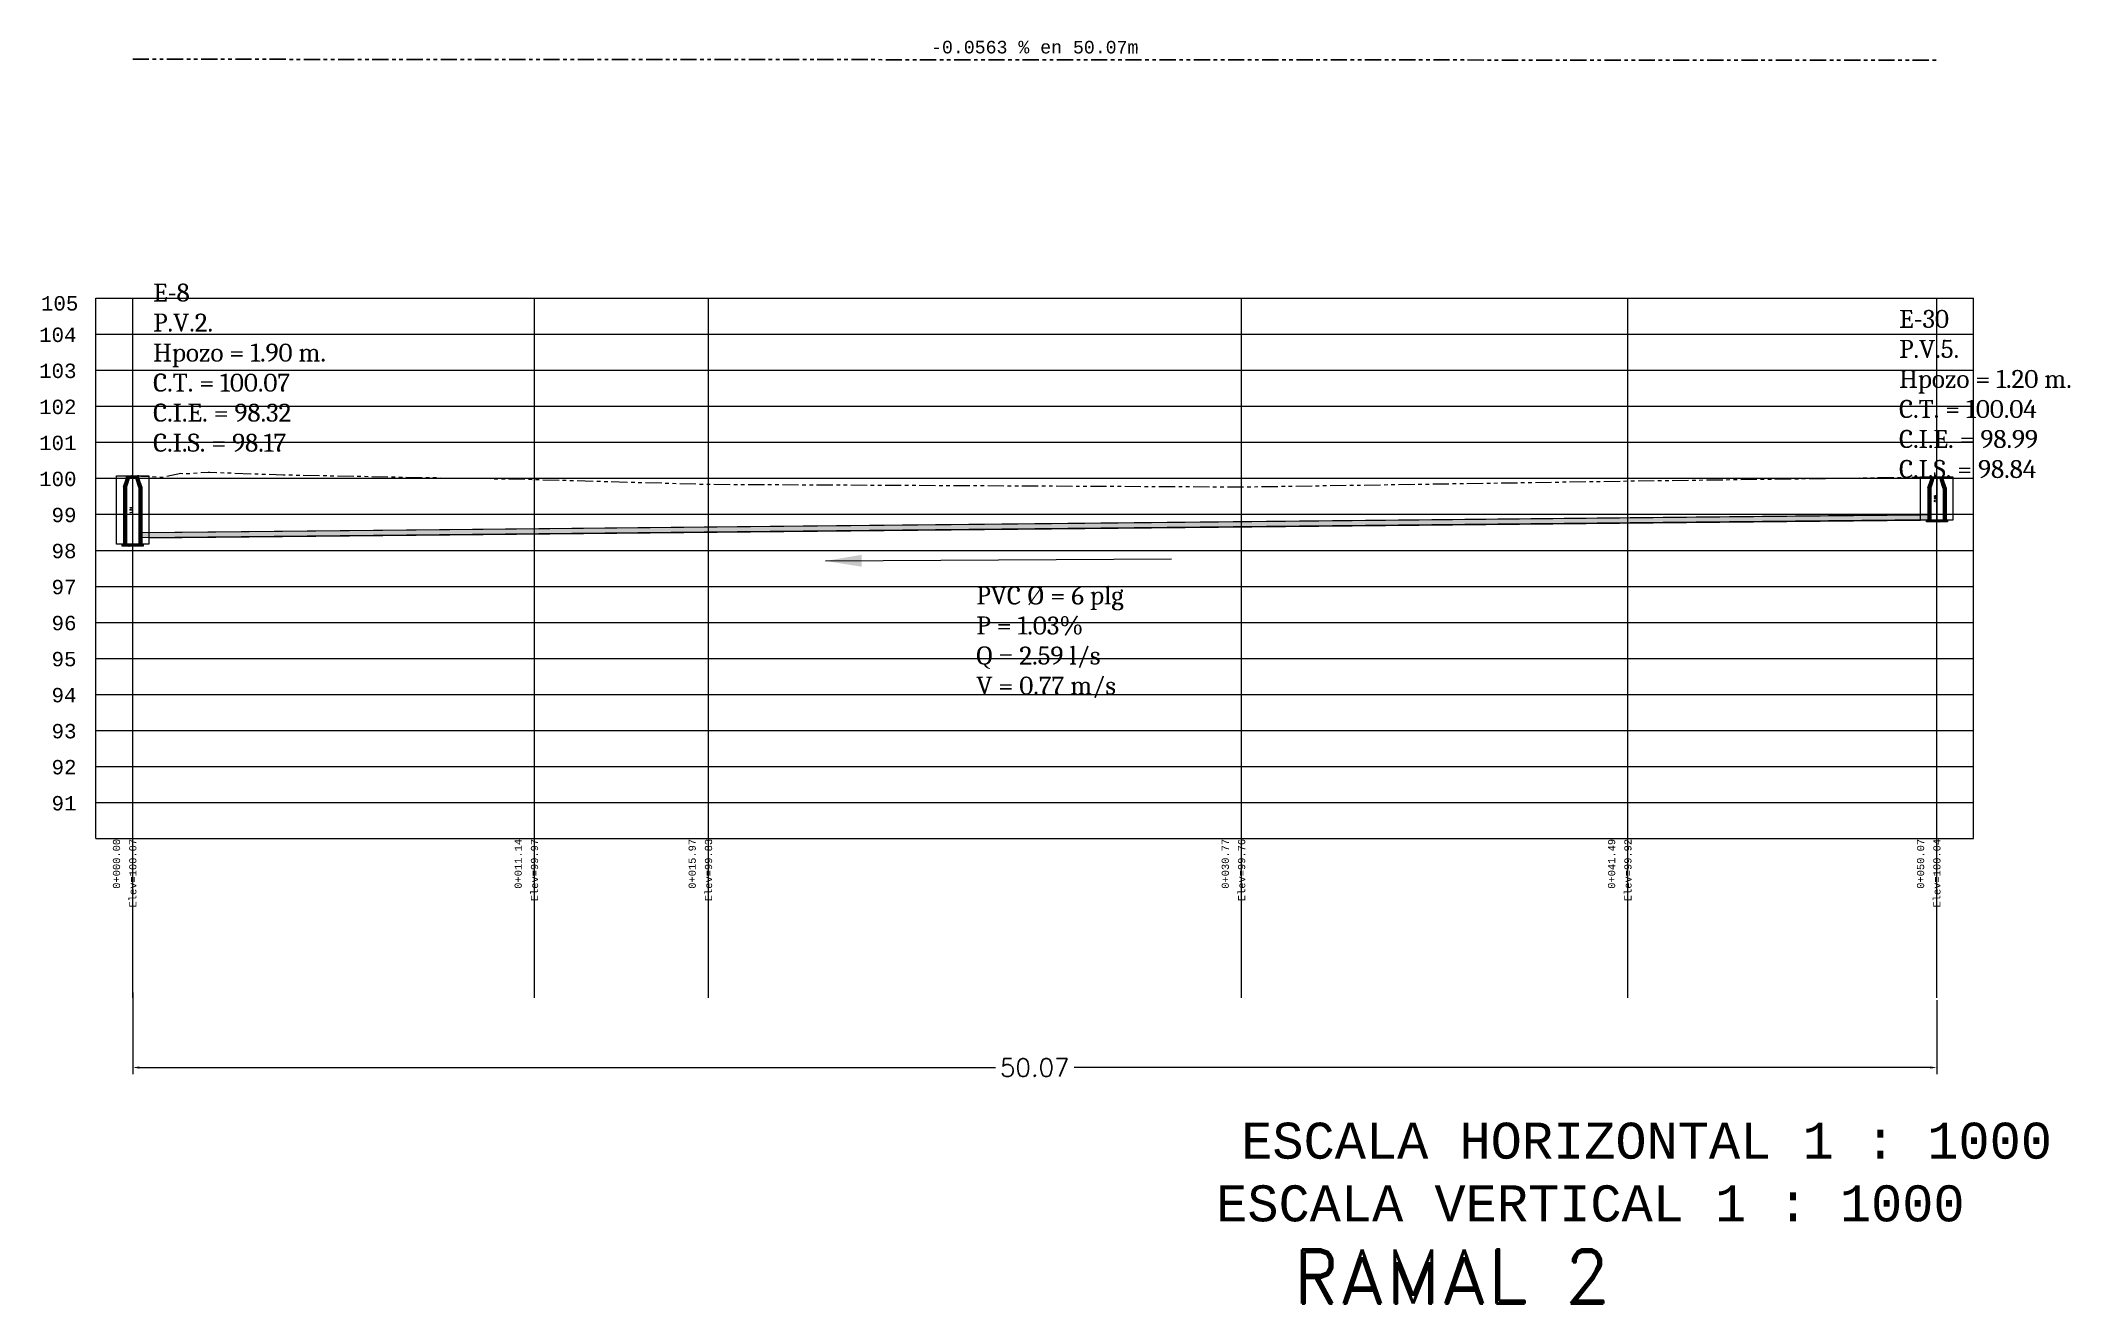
# Model space of a CAD drawing. Header units: metres. Extents: x 0 to 1752, y 632 to 1210.
# Drawn here: x 1029.9 to 1086.3, y 683.1 to 718.2 of the extents above; entities that cross this region are included whole.
import ezdxf
from ezdxf.enums import TextEntityAlignment as Align

# ---------------------------------------------------------------- set-up
doc = ezdxf.new("R2010")
doc.units = ezdxf.units.M
doc.header["$PDMODE"] = 32
doc.header["$PDSIZE"] = 0.2
doc.linetypes.add('SECCION1', pattern=[0.895, 0.45, -0.095, 0.08, -0.095, 0.08, -0.095])
for name, color, linetype in [('3-PLANTA GENERAL', 2, 'Continuous'), ('CVL_PERF', 2, 'SECCION1'), ('CVL_PERF_CUAD', 1, 'Continuous'), ('CVL_PERF_RET', 8, 'Continuous'), ('CVL_PERF_TX', 2, 'Continuous')]:
    doc.layers.add(name, color=color, linetype=linetype)
doc.styles.add('HUECA1', font='hueca1.shx')
doc.styles.add('MONOTXT4', font='monotxt4.shx')
doc.styles.get("Standard").update_dxf_attribs({"font": 'simplex.shx'})
doc.dimstyles.new('cotas', dxfattribs={"dimtxt": 0.2, "dimasz": 0.1, "dimexe": 0.1, "dimexo": 0.05, "dimgap": 0.05, "dimtad": 1, "dimlfac": 0.25, "dimzin": 1, "dimdsep": 46, "dimtxsty": 'Standard', "dimcen": 1, "dimclrd": 1, "dimclre": 1, "dimclrt": 3, "dimaunit": 1, "dimadec": 3, "dimazin": 0, "dimtfac": 1, "dimtmove": 0, "dimatfit": 3, "dimfxl": 1.25, "dimarcsym": 0})
doc.dimstyles.get("Standard").update_dxf_attribs({"dimtxt": 0.18, "dimasz": 0.18, "dimexe": 0.18, "dimexo": 0.0625, "dimgap": 0.09, "dimtad": 0, "dimtih": 1, "dimtoh": 1, "dimdec": 4, "dimzin": 0, "dimdsep": 46, "dimtxsty": 'Standard', "dimcen": 0.09, "dimadec": 0, "dimazin": 0, "dimtfac": 1, "dimtdec": 4, "dimtofl": 0, "dimtmove": 0, "dimatfit": 3, "dimfxl": 1, "dimtolj": 1, "dimtzin": 0, "dimarcsym": 0})

msp = doc.modelspace()

# ---------------------------------------------------------------- texts
at = {"layer": '3-PLANTA GENERAL', "char_height": 0.5, "width": 28.3021277, "attachment_point": 7}
for s, insert in [('{\\fCambria|b0|i0|c0|p18;\\C7;E-8  \\PP.V.2. \\PHpozo = 1.90 m.\\PC.T. = 100.07  \\PC.I.E. = 98.32 \\PC.I.S. = 98.17}', (1033.06739, 706.75983)), ('{\\fCambria|b0|i0|c0|p18;\\C7;E-30  \\PP.V.5. \\PHpozo = 1.20 m.\\PC.T. = 100.04  \\PC.I.E. = 98.99 \\PC.I.S. = 98.84}', (1081.52504, 706.02909))]:
    msp.add_mtext(s, dxfattribs=dict(at, insert=insert))
at = {"layer": '3-PLANTA GENERAL', "ltscale": 0.5, "insert": (1055.91501, 699.92766), "char_height": 0.5, "width": 28.3021277, "attachment_point": 7}
msp.add_mtext('{\\fCambria|b0|i0|c0|p18;\\C7;PVC Ø = 6 plg \\PP = 1.03% \\PQ = 2.59 l/s  \\PV = 0.77 m/s}', dxfattribs=at)
at = {"layer": 'CVL_PERF_TX', "color": 2, "lineweight": 30, "style": 'MONOTXT4'}
msp.add_text('-0.0563 % en 50.07m', height=0.35, rotation=359.967728, dxfattribs=at).set_placement((1057.53682, 717.99499), align=Align.MIDDLE)
for s, p in [('105', (1030.99325, 710.88527)), ('104', (1030.94188, 710.01096)), ('103', (1030.94188, 709.01096)), ('102', (1030.94188, 708.01096)), ('101', (1030.94188, 707.01096)), ('100', (1030.94188, 706.01096)), ('99', (1030.94188, 705.01096)), ('98', (1030.94188, 704.01096)), ('97', (1030.94188, 703.01096)), ('96', (1030.94188, 702.01096)), ('95', (1030.94188, 701.01096)), ('94', (1030.94188, 700.01096)), ('93', (1030.94188, 699.01096)), ('92', (1030.94188, 698.01096)), ('91', (1030.94188, 697.01096))]:
    msp.add_text(s, height=0.4, dxfattribs=at).set_placement(p, align=Align.MIDDLE_RIGHT)
for s, p in [('0+000.00', (1032.05136, 696.02101)), ('Elev=100.07', (1032.50421, 696.02101)), ('0+011.14', (1043.19957, 696.02101)), ('Elev=99.97', (1043.65241, 696.02101)), ('0+015.97', (1048.0293, 696.02101)), ('Elev=99.83', (1048.48215, 696.02101)), ('0+030.77', (1062.8254, 696.02101)), ('Elev=99.76', (1063.27824, 696.02101)), ('0+041.49', (1073.54699, 696.02101)), ('Elev=99.92', (1073.99984, 696.02101)), ('0+050.07', (1082.12224, 696.02101)), ('Elev=100.04', (1082.57509, 696.02101))]:
    msp.add_text(s, height=0.2, rotation=90, dxfattribs=at).set_placement(p, align=Align.MIDDLE_RIGHT)
for s, p in [('ESCALA HORIZONTAL 1 : 1000', (1085.76991, 688.14495)), ('ESCALA VERTICAL 1 : 1000', (1083.34433, 686.40533))]:
    msp.add_text(s, height=1, dxfattribs=at).set_placement(p, align=Align.TOP_RIGHT)
at = {"layer": 'CVL_PERF_TX', "color": 1, "lineweight": 30, "style": 'HUECA1'}
msp.add_text('RAMAL 2', height=1.5, dxfattribs=at).set_placement((1073.5049, 684.62836), align=Align.TOP_RIGHT)

# ---------------------------------------------------------------- blocks, each defined once
blk = doc.blocks.new('*D144')
at = {"layer": 'CVL_PERF', "color": 0, "linetype": 'ByBlock', "lineweight": -2, "transparency": 16777216}
for p, q in [((1032.501, 691.753), (1032.501, 689.495)), ((1082.572, 691.547), (1082.572, 689.495)), ((1032.681, 689.675), (1056.447, 689.675)), ((1082.392, 689.675), (1058.627, 689.675))]:
    blk.add_line(p, q, dxfattribs=at)
at = {"layer": 'CVL_PERF', "color": 0, "linetype": 'ByBlock', "lineweight": 25, "transparency": 16777216}
for points in [[(1032.681, 689.705), (1032.681, 689.645), (1032.501, 689.675)], [(1082.392, 689.705), (1082.392, 689.645), (1082.572, 689.675)]]:
    blk.add_solid(points, dxfattribs=at)
at = {"layer": 'Defpoints', "color": 0, "linetype": 'ByBlock', "lineweight": 25, "transparency": 16777216}
for p in [(1032.501, 691.816), (1082.572, 691.61), (1082.572, 689.675)]:
    blk.add_point(p, dxfattribs=at)
at = {"layer": 'CVL_PERF', "color": 0, "linetype": 'ByBlock', "lineweight": 30, "transparency": 16777216, "insert": (1057.537, 689.675), "char_height": 0.5, "attachment_point": 5}
blk.add_mtext('\\A1;50.07', dxfattribs=at)
blk = doc.blocks.new('*D202')
at = {"color": 1, "lineweight": -2, "transparency": 16777216}
for p, q in [((0.88, 4.78), (0.83, 4.78)), ((0.93, -1.17), (0.93, 4.68)), ((0.88, -1.27), (0.83, -1.27))]:
    blk.add_line(p, q, dxfattribs=at)
at = {"color": 1, "lineweight": 25, "transparency": 16777216}
for points in [[(0.91, 4.68), (0.94, 4.68), (0.93, 4.78)], [(0.91, -1.17), (0.94, -1.17), (0.93, -1.27)]]:
    blk.add_solid(points, dxfattribs=at)
at = {"layer": 'Defpoints', "color": 0, "lineweight": 25, "transparency": 16777216}
for p in [(0.93, 4.78), (0.93, 4.78), (0.93, -1.27)]:
    blk.add_point(p, dxfattribs=at)
at = {"color": 3, "transparency": 16777216, "insert": (0.78, 1.75), "char_height": 0.2, "attachment_point": 5, "rotation": 90}
blk.add_mtext('1.51', dxfattribs=at)
blk = doc.blocks.new('*D209')
at = {"color": 1, "lineweight": -2, "transparency": 16777216}
for p, q in [((0.88, 2.71), (0.83, 2.71)), ((0.93, -1.02), (0.93, 2.61)), ((0.88, -1.12), (0.83, -1.12))]:
    blk.add_line(p, q, dxfattribs=at)
at = {"color": 1, "lineweight": 25, "transparency": 16777216}
for points in [[(0.91, 2.61), (0.94, 2.61), (0.93, 2.71)], [(0.91, -1.02), (0.94, -1.02), (0.93, -1.12)]]:
    blk.add_solid(points, dxfattribs=at)
at = {"layer": 'Defpoints', "color": 0, "lineweight": 25, "transparency": 16777216}
for p in [(0.93, 2.71), (0.93, 2.71), (0.93, -1.12)]:
    blk.add_point(p, dxfattribs=at)
at = {"color": 3, "transparency": 16777216, "insert": (0.78, 0.79), "char_height": 0.2, "attachment_point": 5, "rotation": 90}
blk.add_mtext('0.96', dxfattribs=at)
blk = doc.blocks.new('*U256')
h = blk.add_hatch()
h.set_pattern_fill('ANSI35', color=252, scale=0.001, angle=135)
h.set_pattern_definition([(180, (48.183106, -0.05), (-4e-19, -0.00635), []), (180, (48.179931, -0.046825), (-4e-19, -0.00635), [0.0079375, -0.0015875, 0, -0.0015875])])
h.paths.add_polyline_path([(49.376, 0), (49.376, 0.15), (-0.193, 0.15), (-0.193, 0)])
at = {"color": 3}
blk.add_lwpolyline([(-0.193, 0.15), (49.376, 0.15), (49.376, 0), (-0.193, 0)], close=True, dxfattribs=at)
blk = doc.blocks.new('*U201')
h = blk.add_hatch()
h.set_pattern_fill('ANSI31', color=6, scale=0.01)
h.set_pattern_definition([(45, (-4e-15, 0.102468), (-0.02245064, 0.02245064), [])])
h.paths.add_polyline_path([(1.468, -1.273), (1.738, -1.273), (1.738, 3.798), (1.479, 4.579), (1.236, 4.579), (1.236, 4.478), (1.468, 3.759)])
h.paths.add_polyline_path([(0.388, 3.759), (0.62, 4.478), (0.62, 4.579), (0.377, 4.579), (0.118, 3.798), (0.118, -1.273), (0.388, -1.273)])
h.paths.add_polyline_path([(0.377, 4.579), (0.647, 4.579), (0.647, 4.66), (0.533, 4.66), (0.503, 4.78), (0.377, 4.78)])
h.paths.add_polyline_path([(0.543, 4.66), (1.313, 4.66), (1.343, 4.78), (0.513, 4.78)])
h.paths.add_polyline_path([(1.213, 4.579), (1.479, 4.579), (1.479, 4.78), (1.353, 4.78), (1.323, 4.66), (1.213, 4.66)])
h.paths.add_polyline_path([(1.856, -1.273), (0, -1.273), (0, -1.423), (1.856, -1.423)])
at = {"color": 3}
for p, q in [((0.118, 3.798), (0.118, -1.273)), ((0.388, 3.759), (0.388, -1.273)), ((1.468, 3.759), (1.468, -1.273)), ((1.738, 3.798), (1.738, -1.273))]:
    blk.add_line(p, q, dxfattribs=at)
for points in [[(0.118, 3.798), (0.377, 4.579)], [(0.388, 3.759), (0.62, 4.478), (0.62, 4.579)], [(1.468, 3.759), (1.236, 4.478), (1.236, 4.579)], [(1.738, 3.798), (1.479, 4.579)]]:
    blk.add_lwpolyline(points, dxfattribs=at)
for points in [[(0.503, 4.78), (0.533, 4.66), (0.647, 4.66), (0.647, 4.579), (0.377, 4.579), (0.377, 4.78)], [(0.543, 4.66), (0.513, 4.78), (1.343, 4.78), (1.313, 4.66)], [(1.213, 4.579), (1.479, 4.579), (1.479, 4.78), (1.353, 4.78), (1.323, 4.66), (1.213, 4.66)], [(0, -1.423), (0, -1.273), (1.856, -1.273), (1.856, -1.423)]]:
    blk.add_lwpolyline(points, close=True, dxfattribs=at)
dim = blk.add_linear_dim(base=(0.928, 4.78), p1=(0.928, -1.273), p2=(0.928, 4.78), angle=90, dimstyle='cotas')
dim.commit()
dim.dimension.update_dxf_attribs({"geometry": '*D202', "text_midpoint": (0.778, 1.754)})
blk = doc.blocks.new('*U208')
h = blk.add_hatch()
h.set_pattern_fill('ANSI31', color=6, scale=0.01)
h.set_pattern_definition([(45, (-4e-15, -1.82023), (-0.02245064, 0.02245064), [])])
h.paths.add_polyline_path([(1.468, -1.123), (1.738, -1.123), (1.738, 1.725), (1.479, 2.507), (1.236, 2.507), (1.236, 2.405), (1.468, 1.686)])
h.paths.add_polyline_path([(0.388, 1.686), (0.62, 2.405), (0.62, 2.507), (0.377, 2.507), (0.118, 1.725), (0.118, -1.123), (0.388, -1.123)])
h.paths.add_polyline_path([(0.377, 2.507), (0.647, 2.507), (0.647, 2.588), (0.533, 2.588), (0.503, 2.708), (0.377, 2.708)])
h.paths.add_polyline_path([(0.543, 2.588), (1.313, 2.588), (1.343, 2.708), (0.513, 2.708)])
h.paths.add_polyline_path([(1.213, 2.507), (1.479, 2.507), (1.479, 2.708), (1.353, 2.708), (1.323, 2.588), (1.213, 2.588)])
h.paths.add_polyline_path([(0, -1.273), (1.856, -1.273), (1.856, -1.123), (0, -1.123)])
at = {"color": 3}
for p, q in [((0.118, 1.725), (0.118, -1.123)), ((0.388, 1.686), (0.388, -1.123)), ((1.468, 1.686), (1.468, -1.123)), ((1.738, 1.725), (1.738, -1.123))]:
    blk.add_line(p, q, dxfattribs=at)
for points in [[(0.118, 1.725), (0.377, 2.507)], [(0.388, 1.686), (0.62, 2.405), (0.62, 2.507)], [(1.468, 1.686), (1.236, 2.405), (1.236, 2.507)], [(1.738, 1.725), (1.479, 2.507)]]:
    blk.add_lwpolyline(points, dxfattribs=at)
for points in [[(0.503, 2.708), (0.533, 2.588), (0.647, 2.588), (0.647, 2.507), (0.377, 2.507), (0.377, 2.708)], [(0.543, 2.588), (0.513, 2.708), (1.343, 2.708), (1.313, 2.588)], [(1.213, 2.507), (1.479, 2.507), (1.479, 2.708), (1.353, 2.708), (1.323, 2.588), (1.213, 2.588)], [(0, -1.273), (0, -1.123), (1.856, -1.123), (1.856, -1.273)]]:
    blk.add_lwpolyline(points, close=True, dxfattribs=at)
dim = blk.add_linear_dim(base=(0.928, 2.708), p1=(0.928, -1.123), p2=(0.928, 2.708), angle=90, dimstyle='cotas')
dim.commit()
dim.dimension.update_dxf_attribs({"geometry": '*D209', "text_midpoint": (0.778, 0.792)})

# ---------------------------------------------------------------- dimensions: what is measured, and where the dimension line sits
at = {"layer": 'CVL_PERF', "linetype": 'ByBlock', "lineweight": 30}
dim = msp.add_linear_dim(base=(1082.57206, 689.67472), p1=(1032.50118, 691.81598), p2=(1082.57206, 691.60983), dimstyle='Standard', override={"dimtxt": 0.5, "dimdec": 2}, dxfattribs=at)
dim.commit()
dim.dimension.update_dxf_attribs({"geometry": '*D144', "text_midpoint": (1057.53662, 689.67472)})

# ---------------------------------------------------------------- linework, layer by layer
at = {"lineweight": 25, "flags": 128}
for points in [[(1032.94968, 704.52637), (1082.12056, 705.01808)], [(1032.95118, 704.37638), (1082.12206, 704.86809)]]:
    msp.add_lwpolyline(points, dxfattribs=at)
at = {"layer": 'CVL_PERF', "color": 2, "linetype": 'SECCION1', "lineweight": 30, "flags": 128}
msp.add_lwpolyline([(1032.50118, 717.65909), (1082.57206, 717.63088)], dxfattribs=at)
at = {"layer": 'CVL_PERF', "linetype": 'ByBlock', "lineweight": 25}
for points in [[(1032.05118, 706.09629), (1032.95118, 706.09629), (1032.95118, 704.19629), (1032.05118, 704.19629)], [(1082.12206, 706.06809), (1083.02206, 706.06809), (1083.02206, 704.86809), (1082.12206, 704.86809)]]:
    msp.add_lwpolyline(points, close=True, dxfattribs=at)
at = {"layer": 'CVL_PERF', "color": 2, "linetype": 'SECCION1', "lineweight": 25, "flags": 128}
msp.add_lwpolyline([(1032.50118, 706.09629), (1033.05933, 706.07748), (1033.35323, 706.06307), (1033.83259, 706.16806), (1034.01125, 706.15776), (1034.59679, 706.20064), (1034.64451, 706.19757), (1036.67494, 706.12513), (1043.64938, 705.99709), (1048.47912, 705.86209), (1063.27521, 705.79009), (1073.99681, 705.95409), (1082.57206, 706.06809)], dxfattribs=at)
at = {"layer": 'CVL_PERF_CUAD', "color": 8, "linetype": 'Continuous', "lineweight": 25}
for p, q in [((1031.48098, 711.02909), (1031.47492, 711.02909)), ((1031.48098, 710.02909), (1031.47896, 710.02909)), ((1031.48098, 709.02909), (1031.47896, 709.02909)), ((1031.48098, 708.02909), (1031.47896, 708.02909)), ((1031.48098, 707.02909), (1031.47896, 707.02909)), ((1031.48098, 706.02909), (1031.47492, 706.02909)), ((1031.48098, 705.02909), (1031.47896, 705.02909)), ((1031.48098, 704.02909), (1031.47896, 704.02909)), ((1031.48098, 703.02909), (1031.47896, 703.02909)), ((1031.48098, 702.02909), (1031.47896, 702.02909)), ((1031.48098, 701.02909), (1031.47492, 701.02909)), ((1031.48098, 700.02909), (1031.47896, 700.02909)), ((1031.48098, 699.02909), (1031.47896, 699.02909)), ((1031.48098, 698.02909), (1031.47896, 698.02909)), ((1031.48098, 697.02909), (1031.47896, 697.02909))]:
    msp.add_line(p, q, dxfattribs=at)
at = {"layer": 'CVL_PERF_CUAD', "color": 1, "linetype": 'Continuous', "lineweight": 25}
for p, q in [((1031.48098, 696.02909), (1031.48098, 711.02909)), ((1031.48098, 711.02909), (1083.59226, 711.02909)), ((1083.59226, 696.02909), (1083.59226, 711.02909)), ((1031.48098, 696.02909), (1083.59226, 696.02909))]:
    msp.add_line(p, q, dxfattribs=at)
at = {"layer": 'CVL_PERF_RET', "color": 8, "linetype": 'Continuous', "lineweight": 25}
for p, q in [((1032.50118, 691.60983), (1032.50118, 711.02909)), ((1043.64938, 691.60983), (1043.64938, 711.02909)), ((1048.47912, 691.60983), (1048.47912, 711.02909)), ((1063.27521, 691.60983), (1063.27521, 711.02909)), ((1073.99681, 691.60983), (1073.99681, 711.02909)), ((1082.57206, 691.60983), (1082.57206, 711.02909)), ((1031.48098, 710.02909), (1083.59226, 710.02909)), ((1031.48098, 709.02909), (1083.59226, 709.02909)), ((1031.48098, 708.02909), (1083.59226, 708.02909)), ((1031.48098, 707.02909), (1083.59226, 707.02909)), ((1031.48098, 706.02909), (1083.59226, 706.02909)), ((1031.48098, 705.02909), (1083.59226, 705.02909)), ((1031.48098, 704.02909), (1083.59226, 704.02909)), ((1031.48098, 703.02909), (1083.59226, 703.02909)), ((1031.48098, 702.02909), (1083.59226, 702.02909)), ((1031.48098, 701.02909), (1083.59226, 701.02909)), ((1031.48098, 700.02909), (1083.59226, 700.02909)), ((1031.48098, 699.02909), (1083.59226, 699.02909)), ((1031.48098, 698.02909), (1083.59226, 698.02909)), ((1031.48098, 697.02909), (1083.59226, 697.02909))]:
    msp.add_line(p, q, dxfattribs=at)

# ---------------------------------------------------------------- block references
at = {"layer": '3-PLANTA GENERAL', "xscale": 0.3140913193737951, "yscale": 0.3140913193737951, "zscale": 0.3140913193737951}
for name, p in [('*U201', (1032.21033, 704.5948)), ('*U208', (1082.28837, 705.21762))]:
    msp.add_blockref(name, p, dxfattribs=at)
at = {"layer": '3-PLANTA GENERAL', "rotation": 180.5759185446019}
msp.add_blockref('*U256', (1082.12934, 705.01991), dxfattribs=at)

msp.set_redraw_order([(e.dxf.handle, doc.entitydb.next_handle()) for e in msp.query("TEXT MTEXT ATTDEF DIMENSION ARC_DIMENSION")])  # texts and dimensions are drawn at this point

# ---------------------------------------------------------------- leaders
at = {"layer": '3-PLANTA GENERAL', "ltscale": 0.5}
msp.add_leader([(1051.72973, 703.73377), (1061.3306, 703.79614)], dimstyle='cotas', override={"dimasz": 1, "dimgap": 0.05, "dimtad": 0, "dimzin": 0}, dxfattribs=at)

doc.saveas('drawing.dxf')
